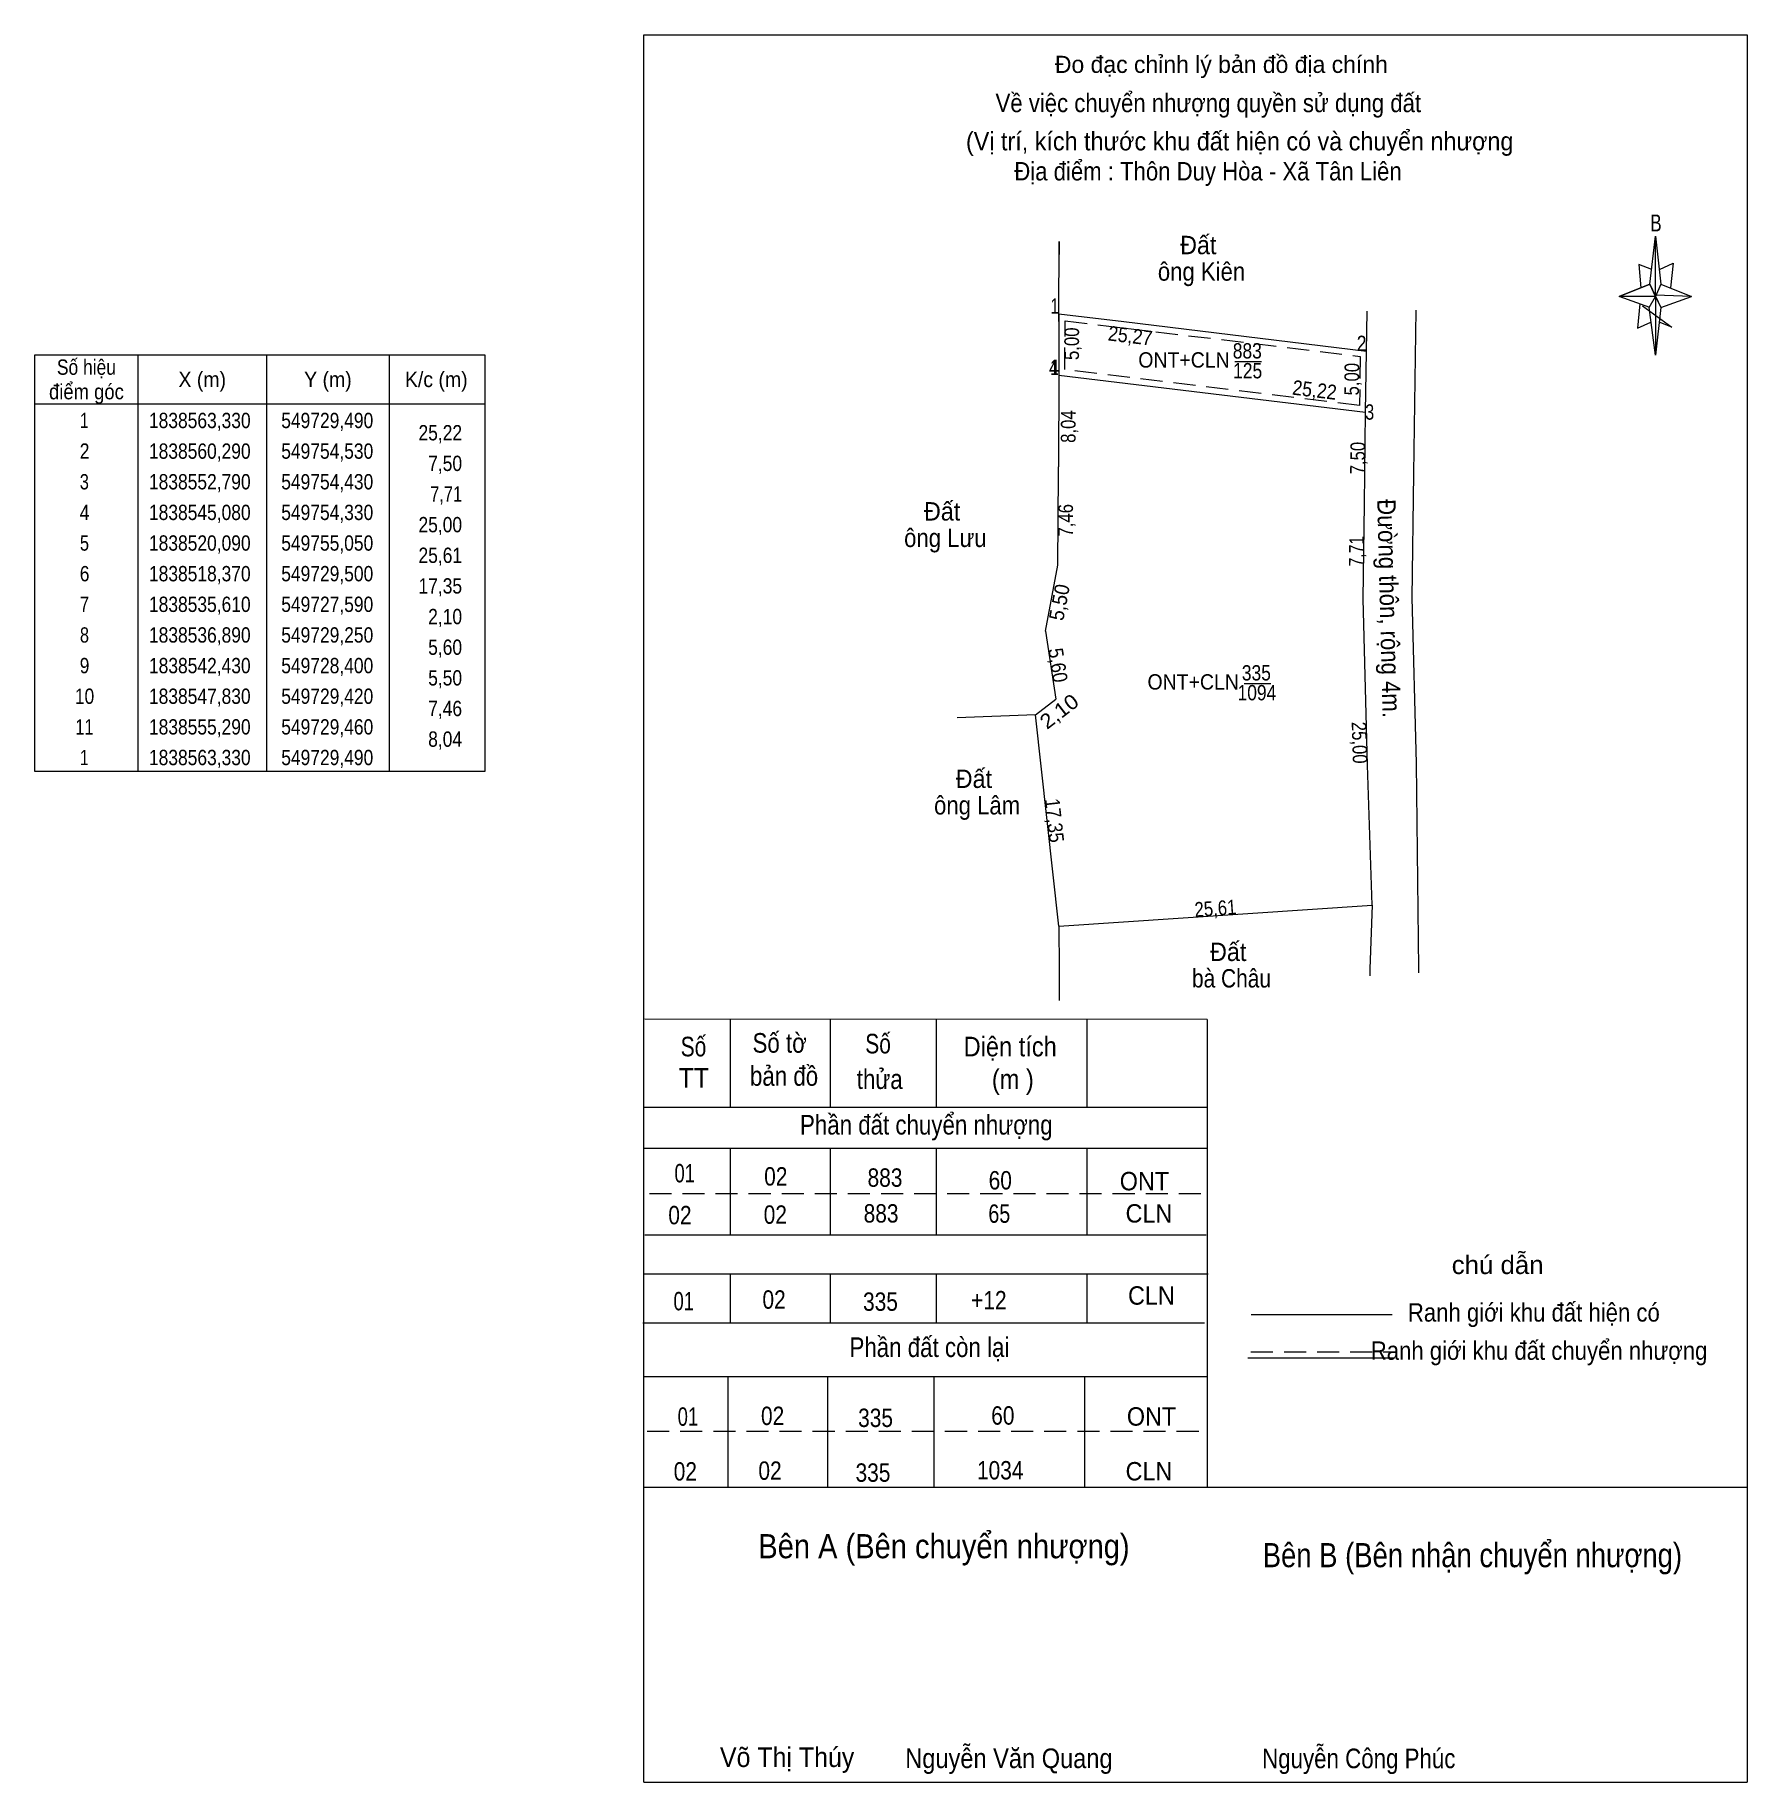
# Model space of a CAD drawing. Header units: metres. Extents: x 549694 to 550451, y 1838443 to 1838597.
# Drawn here: x 549850.6 to 549990.3, y 1838450.5 to 1838593.1 of the extents above; entities that cross this region are included whole.
import ezdxf
from ezdxf.enums import TextEntityAlignment as Align

# ---------------------------------------------------------------- set-up
doc = ezdxf.new("R2010")
doc.units = ezdxf.units.M
doc.header["$LTSCALE"] = 0.6
doc.linetypes.add('DOTTED', pattern=[1.5, 0.3, -1.2])
doc.linetypes.add('MEDIUM_DASHED', pattern=[4.5, 3, -1.5])
for name, color, linetype, lineweight in [('1', 7, 'DOTTED', 13), ('10', 7, 'Continuous', 13), ('12', 7, 'Continuous', 13), ('15', 7, 'Continuous', 13), ('17', 7, 'Continuous', 13), ('18', 7, 'Continuous', 13), ('63', 7, 'Continuous', 13)]:
    doc.layers.add(name, color=color, linetype=linetype, lineweight=lineweight)
doc.layers.add('20', color=7, linetype='Continuous')

msp = doc.modelspace()

# ---------------------------------------------------------------- texts
at = {"layer": '1'}
for s, width, p in [('ONT+CLN', 0.95, (549944.39, 1838565.91)), ('883', 0.85, (549949.555, 1838566.65)), ('125', 0.85, (549949.585, 1838565.03)), ('335', 0.85, (549950.295, 1838540.38)), ('ONT+CLN', 0.95, (549945.14, 1838539.64)), ('1094', 0.85, (549950.34, 1838538.76))]:
    msp.add_text(s, height=1.25, dxfattribs=dict(at, width=width)).set_placement(p, align=Align.CENTER)
at = {"layer": '15', "width": 0.9}
msp.add_text('Đường thôn, rộng 4m.', height=1.5, rotation=271.435, dxfattribs=at).set_placement((549960.3766, 1838546.2338), align=Align.CENTER)
at = {"layer": '17'}
msp.add_text('Đo đạc chỉnh lý bản đồ địa chính', height=1.4, dxfattribs=at).set_placement((549947.44, 1838589.95), align=Align.CENTER)
for s, height, width, p in [('Về việc chuyển nhượng quyền sử dụng đất', 1.5, 0.9, (549946.375, 1838586.75)), ('B', 1.378, 0.75, (549982.9, 1838577.02)), ('Số tờ', 1.6, 0.85, (549911.4, 1838510.01)), ('Số', 1.6, 0.8, (549904.37, 1838509.71)), ('TT', 1.6, 0.95, (549904.4, 1838507.15)), ('bản đồ', 1.6, 0.85, (549911.76, 1838507.31)), ('thửa', 1.6, 0.85, (549919.565, 1838507.05)), ('(m )', 1.6, 0.9, (549930.425, 1838507.05)), ('Phần đất chuyển nhượng', 1.6, 0.85, (549923.365, 1838503.33)), ('01', 1.5, 0.75, (549903.655, 1838499.43)), ('02', 1.5, 0.85, (549911.085, 1838499.17)), ('883', 1.5, 0.85, (549919.995, 1838499.07)), ('60', 1.5, 0.85, (549929.4, 1838498.85)), ('ONT', 1.5, 0.95, (549941.16, 1838498.78)), ('02', 1.5, 0.85, (549903.265, 1838496.01)), ('02', 1.5, 0.85, (549911.045, 1838496.05)), ('883', 1.5, 0.85, (549919.675, 1838496.15)), ('65', 1.5, 0.8, (549929.32, 1838496.13)), ('CLN', 1.5, 0.95, (549941.53, 1838496.15)), ('chú dẫn', 1.5, 1.05, (549969.98, 1838491.95)), ('01', 1.5, 0.75, (549903.575, 1838488.99)), ('02', 1.5, 0.85, (549910.945, 1838489.12)), ('335', 1.5, 0.85, (549919.625, 1838488.95)), ('+12', 1.5, 0.85, (549928.47, 1838489.07)), ('CLN', 1.5, 0.95, (549941.73, 1838489.45)), ('Ranh giới khu đất hiện có ', 1.5, 0.9, (549973.185, 1838488.07)), ('Phần đất còn lại', 1.6, 0.85, (549923.62, 1838485.18)), ('Ranh giới khu đất chuyển nhượng', 1.5, 0.9, (549973.36, 1838484.95)), ('01', 1.5, 0.75, (549903.915, 1838479.57)), ('02', 1.5, 0.85, (549910.825, 1838479.63)), ('335', 1.5, 0.85, (549919.225, 1838479.47)), ('60', 1.5, 0.85, (549929.61, 1838479.66)), ('ONT', 1.5, 0.95, (549941.74, 1838479.58)), ('02', 1.5, 0.85, (549903.705, 1838475.1)), ('02', 1.5, 0.85, (549910.615, 1838475.16)), ('335', 1.5, 0.85, (549919.015, 1838475)), ('1034', 1.5, 0.85, (549929.395, 1838475.19)), ('CLN', 1.5, 0.95, (549941.53, 1838475.11)), ('Bên A (Bên chuyển nhượng)', 1.97, 0.9, (549924.805, 1838468.76)), ('Bên B (Bên nhận chuyển nhượng)', 1.97, 0.85, (549967.92, 1838468.03)), ('Võ Thị Thúy', 1.6, 0.95, (549912.01, 1838451.73)), ('Nguyễn Văn Quang', 1.6, 0.9, (549930.105, 1838451.64)), ('Nguyễn Công Phúc', 1.6, 0.85, (549958.65, 1838451.63))]:
    msp.add_text(s, height=height, dxfattribs=dict(at, width=width)).set_placement(p, align=Align.CENTER)
at = {"layer": '17', "width": 0.95}
msp.add_text('(Vị trí, kích thước khu đất hiện có và chuyển nhượng', height=1.5, dxfattribs=at).set_placement((549926.6, 1838583.63))
at = {"layer": '20', "width": 0.9}
msp.add_text('Địa điểm : Thôn Duy Hòa - Xã Tân Liên', height=1.5, dxfattribs=at).set_placement((549946.35, 1838581.18), align=Align.CENTER)
at = {"layer": '63'}
for s, height, width, p in [('Đất ', 1.5, 0.95, (549945.82, 1838575.16)), ('ông Kiên', 1.5, 0.9, (549945.82, 1838573)), ('Số hiệu', 1.25, 0.85, (549854.84, 1838565.32)), ('điểm góc', 1.25, 0.9, (549854.84, 1838563.32)), ('X (m)', 1.25, 0.95, (549864.29, 1838564.32)), ('Y (m)', 1.25, 0.95, (549874.545, 1838564.32)), ('K/c (m)', 1.25, 0.95, (549883.385, 1838564.32)), (' 1', 1.25, 0.75, (549854.49, 1838560.97)), ('1838563,330', 1.25, 0.85, (549864.09, 1838560.97)), ('549729,490', 1.25, 0.85, (549874.49, 1838560.97)), (' 2', 1.25, 0.85, (549854.495, 1838558.47)), ('1838560,290', 1.25, 0.85, (549864.09, 1838558.47)), ('549754,530', 1.25, 0.85, (549874.49, 1838558.47)), (' 3', 1.25, 0.8, (549854.485, 1838555.97)), ('1838552,790', 1.25, 0.85, (549864.09, 1838555.97)), ('549754,430', 1.25, 0.85, (549874.49, 1838555.97)), (' 4', 1.25, 0.85, (549854.49, 1838553.47)), ('1838545,080', 1.25, 0.85, (549864.09, 1838553.47)), ('549754,330', 1.25, 0.85, (549874.49, 1838553.47)), ('Đất ', 1.5, 0.95, (549924.92, 1838553.43)), (' 5', 1.25, 0.8, (549854.495, 1838550.97)), ('1838520,090', 1.25, 0.85, (549864.09, 1838550.97)), ('549755,050', 1.25, 0.85, (549874.49, 1838550.97)), ('ông Lưu', 1.5, 0.9, (549924.92, 1838551.27)), (' 6', 1.25, 0.85, (549854.495, 1838548.47)), ('1838518,370', 1.25, 0.85, (549864.09, 1838548.47)), ('549729,500', 1.25, 0.85, (549874.49, 1838548.47)), (' 7', 1.25, 0.8, (549854.495, 1838545.97)), ('1838535,610', 1.25, 0.85, (549864.09, 1838545.97)), ('549727,590', 1.25, 0.85, (549874.49, 1838545.97)), (' 8', 1.25, 0.8, (549854.495, 1838543.47)), ('1838536,890', 1.25, 0.85, (549864.09, 1838543.47)), ('549729,250', 1.25, 0.85, (549874.49, 1838543.47)), (' 9', 1.25, 0.85, (549854.49, 1838540.97)), ('1838542,430', 1.25, 0.85, (549864.09, 1838540.97)), ('549728,400', 1.25, 0.85, (549874.49, 1838540.97)), (' 10', 1.25, 0.85, (549854.49, 1838538.47)), ('1838547,830', 1.25, 0.85, (549864.09, 1838538.47)), ('549729,420', 1.25, 0.85, (549874.49, 1838538.47)), (' 11', 1.25, 0.8, (549854.49, 1838535.97)), ('1838555,290', 1.25, 0.85, (549864.09, 1838535.97)), ('549729,460', 1.25, 0.85, (549874.49, 1838535.97)), (' 1', 1.25, 0.75, (549854.49, 1838533.47)), ('1838563,330', 1.25, 0.85, (549864.09, 1838533.47)), ('549729,490', 1.25, 0.85, (549874.49, 1838533.47)), ('Đất ', 1.5, 0.95, (549927.51, 1838531.61)), ('ông Lâm', 1.5, 0.9, (549927.51, 1838529.45)), ('Đất ', 1.5, 0.95, (549948.26, 1838517.49)), ('bà Châu', 1.5, 0.85, (549948.265, 1838515.33)), ('Số', 1.6, 0.8, (549919.43, 1838509.95)), ('Diện tích', 1.6, 0.9, (549930.21, 1838509.71))]:
    msp.add_text(s, height=height, dxfattribs=dict(at, width=width)).set_placement(p, align=Align.CENTER)
for s, width, p in [(' 1', 0.75, (549934.19, 1838570.3)), (' 2', 0.85, (549959.28, 1838567.26)), (' 4', 0.85, (549934.17, 1838565.3)), (' 1', 0.75, (549934.17, 1838565.3)), (' 3', 0.8, (549959.91, 1838561.66)), ('25,22', 0.85, (549885.49, 1838559.97)), ('7,50', 0.85, (549885.49, 1838557.47)), ('7,71', 0.8, (549885.49, 1838554.97)), ('25,00', 0.85, (549885.49, 1838552.47)), ('25,61', 0.85, (549885.49, 1838549.97)), ('17,35', 0.85, (549885.49, 1838547.47)), ('2,10', 0.85, (549885.49, 1838544.97)), ('5,60', 0.85, (549885.49, 1838542.47)), ('5,50', 0.85, (549885.49, 1838539.97)), ('7,46', 0.85, (549885.49, 1838537.47)), ('8,04', 0.85, (549885.49, 1838534.97))]:
    msp.add_text(s, height=1.25, dxfattribs=dict(at, width=width)).set_placement(p, align=Align.RIGHT)
for s, rotation, width, p in [('5,00', 89.771, 0.85, (549935.8254, 1838567.8526)), ('25,27', 353.091, 0.9, (549939.9378, 1838567.9134)), ('5,00', 89.198, 0.85, (549958.679, 1838564.9566)), ('25,22', 353.078, 0.9, (549954.9727, 1838563.4911)), ('8,04', 89.786, 0.85, (549935.545, 1838561.0928)), ('7,50', 89.236, 0.85, (549959.1581, 1838558.517)), ('7,46', 89.693, 0.85, (549935.3272, 1838553.4468)), ('7,71', 89.257, 0.8, (549959.0568, 1838550.9222)), ('5,50', 79.303, 0.95, (549934.8117, 1838546.6486)), ('5,60', 278.723, 0.9, (549933.5185, 1838541.536)), ('2,10', 37.635, 1.1, (549934.5736, 1838537.3854)), ('25,00', 271.65, 0.85, (549958.1208, 1838535.2873)), ('17,35', 276.322, 0.9, (549933.2265, 1838528.8961)), ('25,61', 3.851, 0.85, (549946.9947, 1838521.1954))]:
    msp.add_text(s, height=1.2, rotation=rotation, dxfattribs=dict(at, width=width)).set_placement(p, align=Align.CENTER)

# ---------------------------------------------------------------- linework, layer by layer
at = {"layer": '1', "linetype": 'Continuous'}
msp.add_lwpolyline([(549934.19, 1838569.66), (549934.19, 1838570.3), (549939.47, 1838569.66)], dxfattribs=at)
at = {"layer": '1', "linetype": 'MEDIUM_DASHED'}
msp.add_lwpolyline([(549939.41, 1838569.16), (549958.77, 1838566.82), (549958.72, 1838562.82), (549934.67, 1838565.74), (549934.69, 1838569.73)], dxfattribs=at)
at = {"layer": '10'}
for p, q in [((549934.19, 1838570.3), (549934.21, 1838576.2)), ((549934.21, 1838576.2), (549934.21, 1838575.13)), ((549934.18, 1838520.34), (549932.27, 1838537.58)), ((549934.18, 1838520.34), (549934.2, 1838516.86)), ((549934.2, 1838516.86), (549934.21, 1838514.28))]:
    msp.add_line(p, q, dxfattribs=at)
at = {"layer": '12'}
msp.add_line((549900.33, 1838450.5), (549990.33, 1838450.5), dxfattribs=at)
at = {"layer": '15'}
for p, q in [((549948.54, 1838566.41), (549950.72, 1838566.41)), ((549949.29, 1838540.14), (549951.47, 1838540.14)), ((549932.27, 1838537.58), (549933.93, 1838538.86)), ((549932.27, 1838537.58), (549925.87, 1838537.34))]:
    msp.add_line(p, q, dxfattribs=at)
at = {"layer": '17'}
for p, q in [((549900.33, 1838450.5), (549900.33, 1838593.05)), ((549982.39, 1838572.72), (549982.85, 1838576.62)), ((549982.55, 1838573.92), (549981.49, 1838574.32)), ((549982.39, 1838570.82), (549979.89, 1838571.72)), ((549983.29, 1838572.72), (549985.79, 1838571.72)), ((549981.81, 1838570.94), (549984.19, 1838569.22)), ((549983.29, 1838570.82), (549982.85, 1838566.92)), ((549981.39, 1838569.12), (549982.49, 1838569.62)), ((549984.19, 1838569.22), (549983.15, 1838569.62)), ((549946.27, 1838512.71), (549900.41, 1838512.74)), ((549907.37, 1838512.71), (549907.37, 1838505.57)), ((549915.51, 1838512.71), (549915.51, 1838505.57)), ((549924.17, 1838512.71), (549924.17, 1838505.57)), ((549936.47, 1838512.71), (549936.47, 1838505.57)), ((549946.27, 1838512.71), (549946.27, 1838474.55)), ((549900.33, 1838505.57), (549946.27, 1838505.57)), ((549900.33, 1838502.23), (549946.27, 1838502.23)), ((549907.37, 1838502.23), (549907.37, 1838495.15)), ((549915.51, 1838502.23), (549915.51, 1838495.15)), ((549924.17, 1838502.23), (549924.17, 1838495.15)), ((549936.47, 1838502.23), (549936.47, 1838495.15)), ((549900.41, 1838495.15), (549946.21, 1838495.15)), ((549900.33, 1838491.97), (549946.37, 1838491.97)), ((549907.37, 1838491.97), (549907.37, 1838487.98)), ((549915.51, 1838491.97), (549915.51, 1838487.98)), ((549924.17, 1838491.97), (549924.17, 1838487.98)), ((549936.47, 1838491.97), (549936.47, 1838487.98)), ((549900.25, 1838487.98), (549946.05, 1838487.98)), ((549949.87, 1838488.65), (549961.37, 1838488.65)), ((549949.61, 1838485.11), (549961.51, 1838485.11)), ((549900.33, 1838483.6), (549946.27, 1838483.6)), ((549907.17, 1838483.6), (549907.17, 1838474.55)), ((549915.31, 1838483.6), (549915.31, 1838474.55)), ((549923.97, 1838483.6), (549923.97, 1838474.55)), ((549936.27, 1838483.6), (549936.27, 1838474.55)), ((549900.33, 1838474.55), (549990.33, 1838474.55))]:
    msp.add_line(p, q, dxfattribs=at)
at = {"layer": '17', "linetype": 'MEDIUM_DASHED'}
for p, q in [((549900.77, 1838498.51), (549946.33, 1838498.51)), ((549949.85, 1838485.61), (549961.65, 1838485.61)), ((549900.59, 1838479.12), (549946.27, 1838479.12))]:
    msp.add_line(p, q, dxfattribs=at)
at = {"layer": '17'}
for points in [[(549900.33, 1838593.05), (549990.33, 1838593.05), (549990.33, 1838450.5)], [(549983.19, 1838573.92), (549984.29, 1838574.42), (549984.09, 1838572.42)], [(549982.85, 1838571.72), (549982.39, 1838572.72), (549979.89, 1838571.72)], [(549982.85, 1838571.72), (549983.29, 1838570.82), (549985.79, 1838571.72)]]:
    msp.add_lwpolyline(points, dxfattribs=at)
for points in [[(549982.85, 1838576.62), (549983.29, 1838572.72), (549982.85, 1838571.72)], [(549982.85, 1838571.72), (549979.89, 1838571.72), (549982.39, 1838572.72), (549983.29, 1838570.82), (549985.79, 1838571.72), (549982.85, 1838571.82)], [(549982.85, 1838571.72), (549982.85, 1838566.92), (549982.35, 1838570.82)]]:
    msp.add_lwpolyline(points, close=True, dxfattribs=at)
at = {"layer": '18', "linetype": 'MEDIUM_DASHED'}
msp.add_line((549934.69, 1838569.73), (549939.41, 1838569.16), dxfattribs=at)
at = {"layer": '18'}
for p, q in [((549939.47, 1838569.66), (549959.28, 1838567.26)), ((549934.17, 1838565.3), (549934.14, 1838557.8)), ((549959.11, 1838554.76), (549959.21, 1838562.26)), ((549959.01, 1838547.05), (549959.11, 1838554.76)), ((549933.08, 1838544.4), (549934.1, 1838549.8)), ((549933.08, 1838544.4), (549933.93, 1838538.86)), ((549934.18, 1838520.34), (549959.73, 1838522.06)), ((549959.73, 1838522.06), (549959.56, 1838516.86)), ((549959.56, 1838516.86), (549959.54, 1838516.27)), ((549963.55, 1838516.53), (549963.55, 1838516.86))]:
    msp.add_line(p, q, dxfattribs=at)
for points in [[(549934.17, 1838565.3), (549959.21, 1838562.26), (549959.33, 1838570.51)], [(549934.19, 1838570.3), (549934.19, 1838569.66), (549934.17, 1838565.3)], [(549963.01, 1838547.1), (549963.14, 1838557.26), (549963.32, 1838570.59)], [(549934.1, 1838549.8), (549934.14, 1838557.26), (549934.14, 1838557.8)], [(549959.73, 1838522.06), (549959.35, 1838533.48), (549959.01, 1838547.05)], [(549963.55, 1838516.86), (549963.35, 1838533.6), (549963.01, 1838547.15)]]:
    msp.add_lwpolyline(points, dxfattribs=at)
at = {"layer": '63'}
for p, q in [((549981.49, 1838574.32), (549981.65, 1838572.42)), ((549981.59, 1838571.12), (549981.39, 1838569.12)), ((549859.04, 1838566.94), (549859.04, 1838532.94)), ((549869.54, 1838566.94), (549869.54, 1838532.94)), ((549879.54, 1838566.94), (549879.54, 1838532.94)), ((549850.64, 1838562.94), (549887.34, 1838562.94))]:
    msp.add_line(p, q, dxfattribs=at)
msp.add_lwpolyline([(549850.64, 1838566.94), (549887.34, 1838566.94), (549887.34, 1838532.94), (549850.64, 1838532.94)], close=True, dxfattribs=at)

msp.set_redraw_order([(e.dxf.handle, doc.entitydb.next_handle()) for e in msp.query("TEXT MTEXT ATTDEF DIMENSION ARC_DIMENSION")])  # texts and dimensions are drawn at this point

doc.saveas('drawing.dxf')
